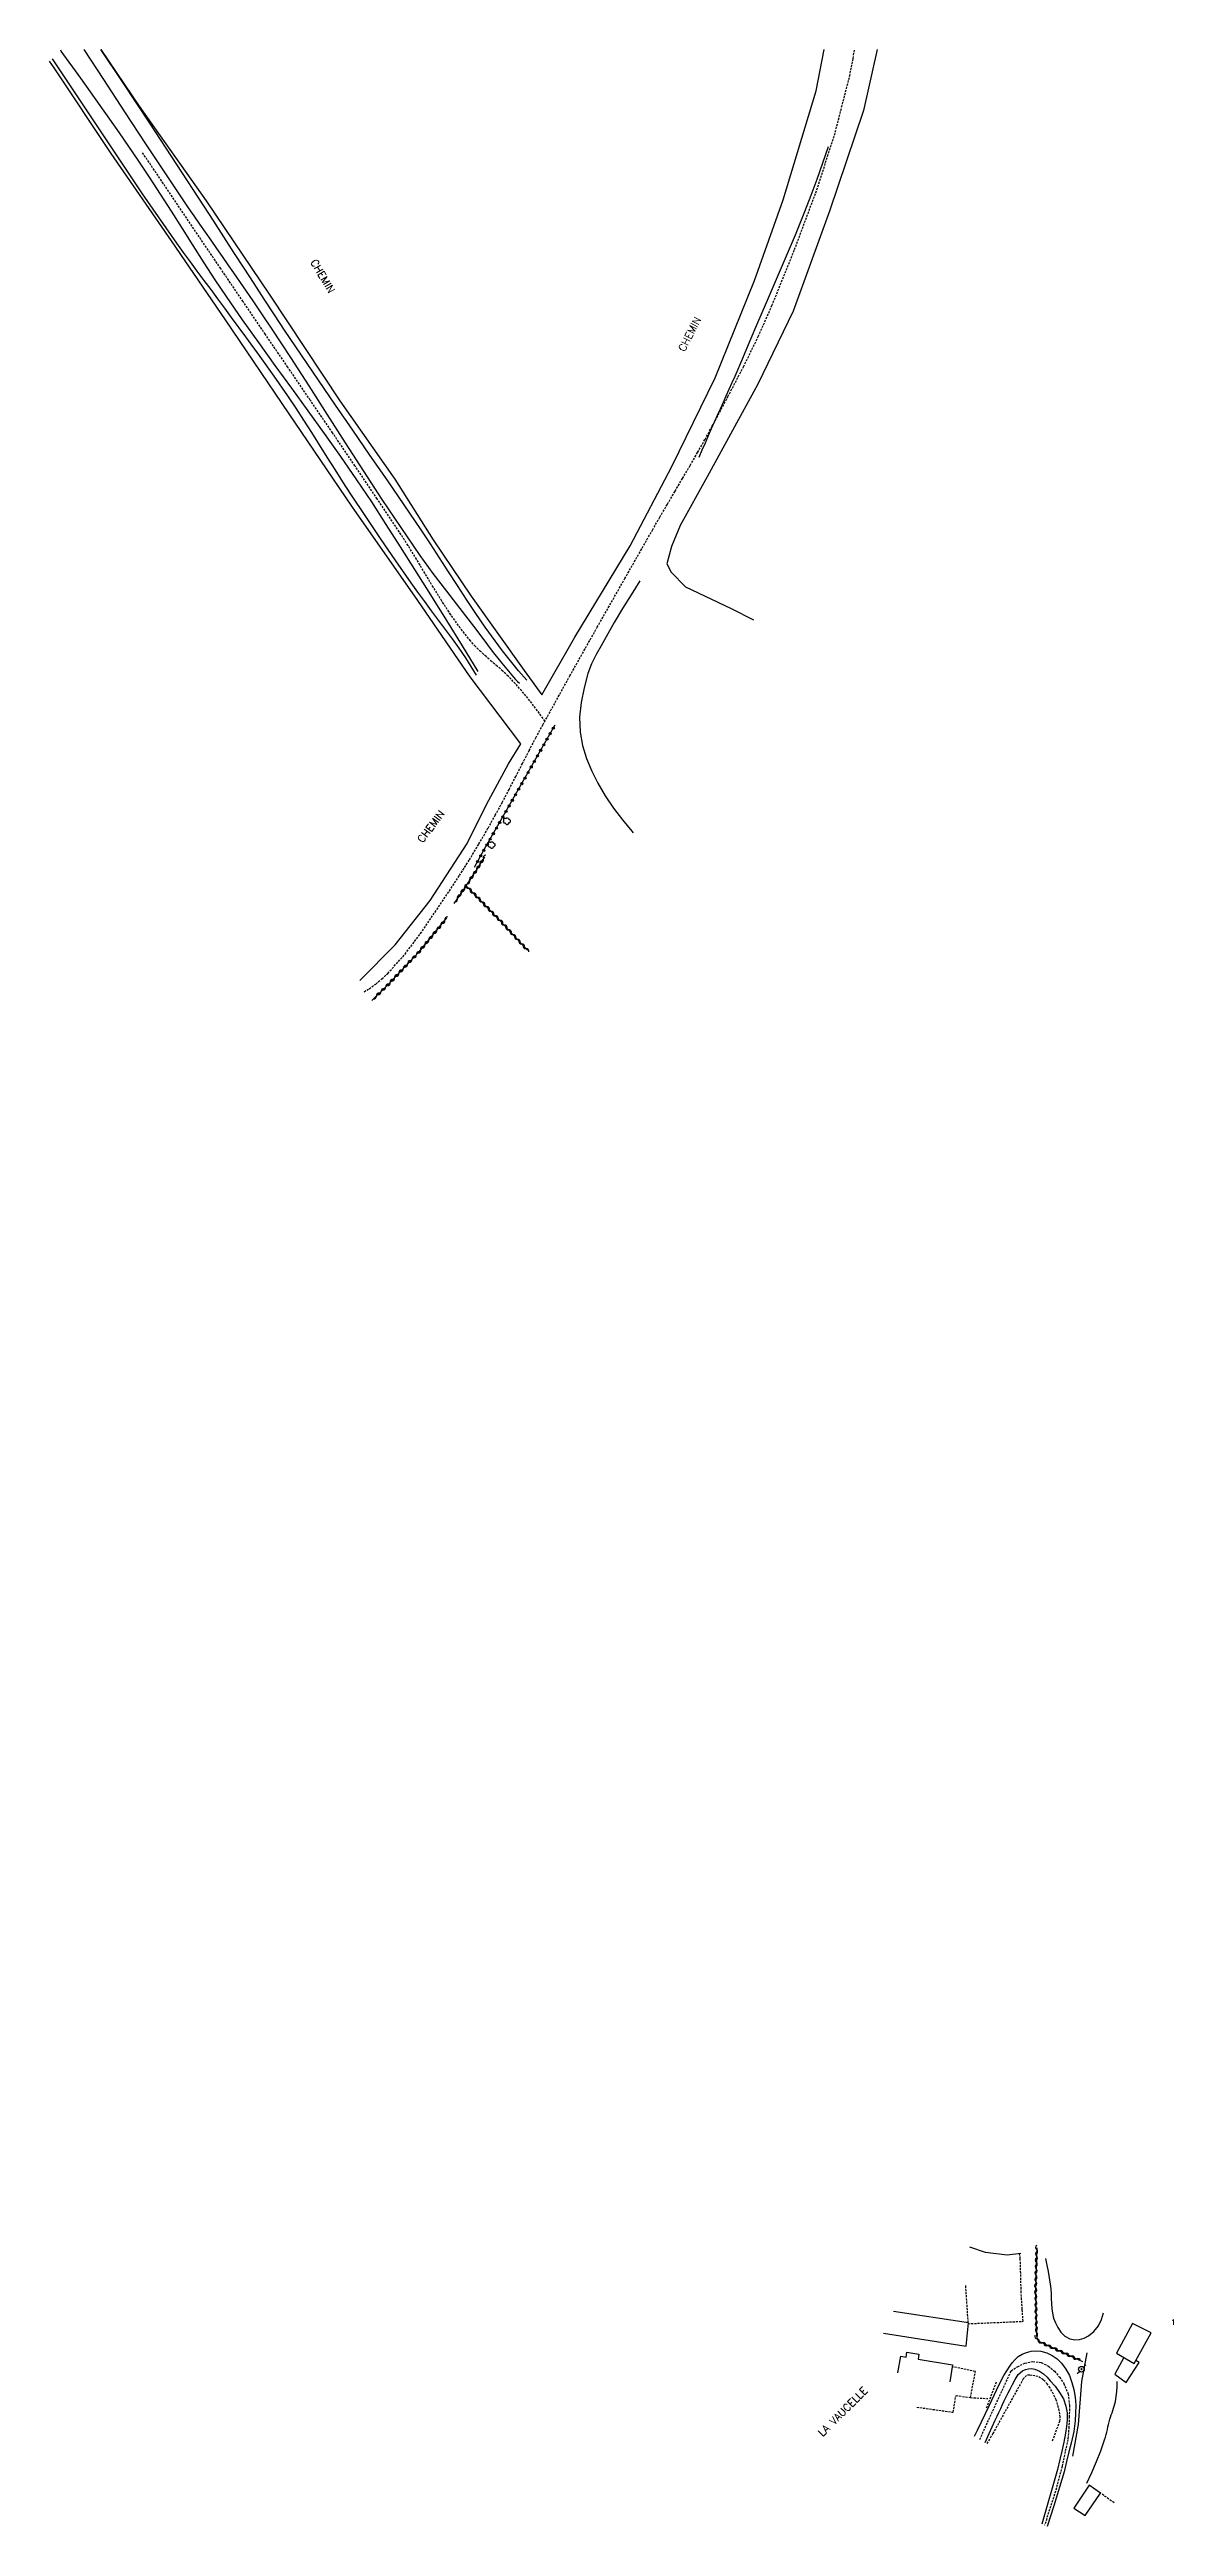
# Model space of a CAD drawing. Header units: millimetres. Extents: x 151078 to 151544, y 112000 to 113000.
# Drawn here: x 151134 to 151398, y 112419 to 113000 of the extents above; entities that cross this region are included whole.
import ezdxf
from ezdxf.enums import TextEntityAlignment as Align

# ---------------------------------------------------------------- set-up
doc = ezdxf.new("R2010")
doc.units = ezdxf.units.MM
doc.linetypes.add('DASHED', pattern=[0.75, 0.5, -0.25])
doc.layers.get('0').update_dxf_attribs({"linetype": 'CONTINUOUS'})
for name, color, linetype in [('W0001', 6, 'DASHED'), ('W0008', 7, 'CONTINUOUS'), ('W0017', 7, 'CONTINUOUS'), ('W0070', 7, 'DASHED'), ('W0101', 7, 'CONTINUOUS'), ('W0104', 1, 'CONTINUOUS'), ('W0112', 1, 'DASHED'), ('W0211', 2, 'CONTINUOUS'), ('W0214', 2, 'CONTINUOUS'), ('W0300', 7, 'CONTINUOUS'), ('W0310', 3, 'CONTINUOUS'), ('W0323', 7, 'CONTINUOUS'), ('W0330', 7, 'CONTINUOUS'), ('W0473', 7, 'CONTINUOUS'), ('W0989', 7, 'CONTINUOUS'), ('W0991', 7, 'CONTINUOUS')]:
    doc.layers.add(name, color=color, linetype=linetype)
doc.styles.get("Standard").update_dxf_attribs({"font": 'romans.shx', "width": 0.85})

msp = doc.modelspace()

# ---------------------------------------------------------------- texts
at = {"layer": 'W0989'}
for s, rotation, p in [('CHEMIN', 300.50445, (151195.51, 112950.11)), ('CHEMIN', 62.9428, (151283.39, 112928.93)), ('CHEMIN', 52.75728, (151221.92, 112813.64)), ('LA VAUCELLE', 45.06579, (151315.79, 112439.56))]:
    msp.add_text(s, height=1.75, rotation=rotation, dxfattribs=at).set_placement(p)
at = {"layer": 'W0991'}
msp.add_text('1', height=1.25, dxfattribs=at).set_placement((151398.11, 112466.51), align=Align.MIDDLE_CENTER)

# ---------------------------------------------------------------- blocks, each defined once
blk = doc.blocks.new('T473')
for p, q in [((-0.166667, 0.166667), (0.166667, -0.166667)), ((-0.166667, -0.166667), (0.166667, 0.166667)), ((0.500001, 0.500001), (1.000002, 1.000002)), ((-1.000002, -1.000002), (-0.500001, -0.500001))]:
    blk.add_line(p, q)
blk.add_ellipse((0, 0), major_axis=(0.471405, 0.471405), ratio=1, start_param=5.4977871438, end_param=11.780972451)
blk = doc.blocks.new('t310o')
at = {"color": 0, "linetype": 'Continuous'}
for centre, start, end in [((-0.5, 0.38), 216.8699, 323.1304), ((0.5, -0.37), 36.8699, 143.1303)]:
    blk.add_arc(centre, 0.625, start, end, dxfattribs=at)
blk = doc.blocks.new('T300')
for p, q in [((-0.8, 0.51), (-0.86, 0.34)), ((-0.86, 0.34), (-0.86, 0.17)), ((-0.86, 0.17), (-0.74, 0.06)), ((-0.69, 0.63), (-0.8, 0.51)), ((-0.8, -0.06), (-0.74, 0.06)), ((-0.74, 0.06), (-0.69, 0.11)), ((-0.57, 0.69), (-0.69, 0.63)), ((-0.46, 0.69), (-0.57, 0.69)), ((-0.29, 0.63), (-0.46, 0.69)), ((-0.29, 0.63), (-0.17, 0.74)), ((-0.23, 0.57), (-0.29, 0.63)), ((-0.17, 0.74), (-0.06, 0.8)), ((-0.06, 0.8), (0.06, 0.8)), ((0.06, 0.8), (0.23, 0.74)), ((0.23, 0.74), (0.34, 0.63)), ((0.34, 0.63), (0.4, 0.51)), ((0.46, 0.46), (0.34, 0.46)), ((0.4, 0.51), (0.4, 0.46)), ((0.57, 0.4), (0.46, 0.46)), ((0.57, 0.4), (0.69, 0.29)), ((0.69, 0.29), (0.74, 0.17)), ((0.74, 0.06), (0.69, -0.17)), ((0.74, 0.17), (0.74, 0.06)), ((-0.8, -0.17), (-0.8, -0.06)), ((-0.8, -0.23), (-0.8, -0.17)), ((-0.74, -0.34), (-0.8, -0.23)), ((-0.69, -0.4), (-0.74, -0.34)), ((-0.51, -0.46), (-0.69, -0.4)), ((-0.4, -0.46), (-0.51, -0.46)), ((-0.4, -0.46), (-0.34, -0.46)), ((-0.34, -0.46), (-0.34, -0.4)), ((-0.34, -0.51), (-0.34, -0.46)), ((-0.29, -0.63), (-0.34, -0.51)), ((-0.17, -0.74), (-0.29, -0.63)), ((-0.06, -0.8), (-0.17, -0.74)), ((0.06, -0.8), (-0.06, -0.8)), ((0.17, -0.74), (0.06, -0.8)), ((0.23, -0.69), (0.17, -0.74)), ((0.29, -0.46), (0.23, -0.46)), ((0.29, -0.63), (0.23, -0.69)), ((0.46, -0.4), (0.29, -0.46)), ((0.34, -0.51), (0.29, -0.63)), ((0.34, -0.51), (0.34, -0.46)), ((0.57, -0.34), (0.46, -0.4)), ((0.63, -0.29), (0.57, -0.34)), ((0.69, -0.17), (0.63, -0.29))]:
    blk.add_line(p, q)
blk = doc.blocks.new('t323o')
at = {"color": 0, "linetype": 'Continuous'}
for radius in [0.25, 0.15]:
    blk.add_circle((0, 0), radius, dxfattribs=at)

# ---------------------------------------------------------------- linework, layer by layer
at = {"layer": 'W0001'}
msp.add_lwpolyline([(151352.71, 112439.02), (151354.5, 112443.04), (151360.06, 112455.14), (151361.56, 112456.09), (151363.24, 112456.91), (151365.16, 112457.32), (151367.12, 112457.05), (151368.8, 112456.22), (151370.23, 112455.04), (151371.41, 112453.65), (151372.41, 112452.17), (151373.43, 112449.68), (151373.75, 112447.01), (151373.7, 112444.4), (151373.62, 112441.91), (151373.38, 112439.01), (151372.74, 112436.17), (151372.02, 112432.7), (151370.46, 112426.85), (151367.9, 112418.88)], dxfattribs=at)
at = {"layer": 'W0008'}
for points in [[(151351.45, 112439.78), (151352.17, 112441.21), (151353.1, 112443.17), (151354.05, 112445.13), (151355.01, 112447.09), (151356.1, 112449.39), (151357.16, 112451.73), (151358.32, 112454.03), (151359.72, 112456.2), (151360.33, 112457), (151360.99, 112457.77), (151361.74, 112458.47), (151362.61, 112459.02), (151363.67, 112459.46), (151364.77, 112459.74), (151365.92, 112459.83), (151367.06, 112459.72), (151368.43, 112459.33), (151369.71, 112458.71), (151370.86, 112457.9), (151371.88, 112456.93), (151372.93, 112455.53), (151373.72, 112453.99), (151374.3, 112452.38), (151374.75, 112450.74), (151375.09, 112448.9), (151375.22, 112447.05), (151375.2, 112445.19), (151375.08, 112443.35), (151374.74, 112440.89), (151374.21, 112438.46), (151373.56, 112436.07), (151373.07, 112433.83), (151372.48, 112431.45), (151370.08, 112423.46), (151368.55, 112418.59)], [(151353.96, 112438.27), (151354.93, 112440.38), (151356.3, 112443.53), (151356.76, 112444.44), (151357.19, 112445.35), (151357.61, 112446.27), (151358.03, 112447.19), (151358.45, 112448.11), (151358.88, 112449.02), (151359.34, 112449.93), (151359.83, 112450.81), (151360.4, 112451.93), (151360.97, 112453.11), (151361.71, 112454.24), (151362.73, 112455.13), (151363.4, 112455.46), (151364.12, 112455.62), (151364.86, 112455.64), (151365.59, 112455.52), (151366.68, 112455.08), (151367.64, 112454.42), (151368.48, 112453.63), (151369.25, 112452.81), (151370.39, 112451.49), (151371.43, 112450.07), (151372.31, 112448.53), (151372.93, 112446.86), (151373.2, 112445.26), (151373.19, 112443.65), (151373.03, 112442.06), (151372.81, 112440.51), (151372.44, 112438.37), (151371.92, 112436.27), (151371.48, 112434.32), (151370.92, 112431.96), (151367.26, 112419.16)]]:
    msp.add_lwpolyline(points, dxfattribs=at)
at = {"layer": 'W0017'}
msp.add_lwpolyline([(151362.3, 112482.7), (151359.12, 112482.29), (151354.03, 112482.86), (151350.38, 112484.14)], dxfattribs=at)
at = {"layer": 'W0070'}
for points in [[(151208.17, 112778.83), (151209.36, 112779.55), (151210.9, 112780.65), (151212.37, 112781.85), (151213.74, 112783.15), (151217.78, 112787.67), (151221.42, 112792.51), (151224.82, 112797.51), (151228.18, 112802.5), (151230.57, 112806.12), (151232.88, 112809.8), (151235.11, 112813.52), (151237.29, 112817.27), (151238.97, 112820.26), (151240.6, 112823.28), (151242.2, 112826.31), (151243.77, 112829.35), (151245.34, 112832.4), (151246.92, 112835.44), (151248.51, 112838.47), (151250.14, 112841.49), (151256.47, 112852.97), (151262.9, 112864.4), (151269.37, 112875.81), (151275.85, 112887.2), (151277.6, 112890.25), (151279.38, 112893.29), (151281.16, 112896.32), (151282.94, 112899.34), (151284.72, 112902.38), (151286.47, 112905.43), (151288.2, 112908.49), (151289.88, 112911.58), (151293.59, 112918.55), (151297.24, 112925.56), (151300.71, 112932.67), (151303.91, 112939.9), (151309.22, 112953.06), (151314.2, 112966.37), (151318.59, 112979.9), (151322.14, 112993.69), (151322.96, 112997.9), (151323.27, 113000)], [(151250.62, 112842.35), (151248.88, 112844.77), (151247.07, 112847.14), (151245.17, 112849.44), (151243.19, 112851.67), (151241.98, 112852.91), (151240.72, 112854.1), (151239.42, 112855.24), (151238.11, 112856.37), (151236.8, 112857.51), (151235.52, 112858.68), (151234.29, 112859.9), (151233.13, 112861.2), (151230.75, 112864.21), (151228.53, 112867.33), (151226.43, 112870.53), (151224.41, 112873.79), (151222.45, 112877.06), (151220.49, 112880.34), (151218.49, 112883.59), (151216.42, 112886.79), (151211.23, 112894.55), (151206.02, 112902.29), (151200.78, 112910.01), (151195.52, 112917.72), (151190.26, 112925.43), (151185, 112933.14), (151179.75, 112940.85), (151174.51, 112948.57), (151169.88, 112955.43), (151165.25, 112962.29), (151160.63, 112969.15), (151156.01, 112976.01)]]:
    msp.add_lwpolyline(points, dxfattribs=at)
at = {"layer": 'W0101'}
msp.add_lwpolyline([(151333.46, 112454.64), (151334.14, 112458.56), (151335.41, 112458.34), (151335.6, 112459.53), (151338.41, 112459.02), (151338.23, 112457.82), (151346.32, 112456.49), (151345.69, 112452.57)], dxfattribs=at)
at = {"layer": 'W0104'}
for points in [[(151350.08, 112466.35), (151332.45, 112469.08)], [(151330.1, 112464), (151349.47, 112460.93), (151350.08, 112466.35)], [(151392.93, 112464.02), (151388.55, 112466.24), (151384.77, 112459.25), (151388.93, 112456.88), (151392.93, 112464.02)], [(151386.54, 112458.24), (151384.43, 112454.32), (151387.04, 112452.41), (151390.08, 112457.08), (151389.29, 112457.53)]]:
    msp.add_lwpolyline(points, dxfattribs=at)
msp.add_lwpolyline([(151377.46, 112421.18), (151381.07, 112426.41), (151378.41, 112428.32), (151374.76, 112422.87)], close=True, dxfattribs=at)
at = {"layer": 'W0112'}
for points in [[(151349.32, 112475.13), (151349.92, 112466.18), (151362.86, 112466.74), (151362.65, 112469.57), (151362.42, 112473.49), (151362.2, 112481.44), (151362.03, 112482.78)], [(151337.91, 112446.6), (151346.44, 112445.4), (151347.12, 112449.35), (151350.5, 112448.84), (151351.67, 112454.93), (151346.25, 112456.08)], [(151354.31, 112446.43), (151356.65, 112452.61)], [(151369.79, 112438.69), (151370.8, 112441.51), (151371.48, 112443.27), (151371.59, 112444.27), (151371.2, 112446.47), (151370.63, 112448.3), (151369.21, 112451.15), (151368.52, 112452.03), (151367.61, 112453.03), (151366.36, 112453.78), (151364.41, 112454.12), (151363.7, 112454.06), (151362.91, 112453.24), (151360.34, 112448.67), (151355.77, 112440.4), (151354.34, 112438.04)], [(151350.5, 112448.84), (151354.61, 112448.61)], [(151384.23, 112424.12), (151381.07, 112426.41)]]:
    msp.add_lwpolyline(points, dxfattribs=at)
at = {"layer": 'W0211'}
for points in [[(151134.92, 112997.82), (151140.39, 112989.64), (151148.22, 112977.88), (151156.11, 112966.15), (151164.16, 112954.53), (151165.73, 112952.33), (151167.32, 112950.15), (151168.93, 112947.97), (151170.55, 112945.81), (151172.17, 112943.64), (151173.79, 112941.48), (151175.4, 112939.31), (151177, 112937.13), (151180.34, 112932.54), (151183.68, 112927.96), (151186.98, 112923.35), (151190.21, 112918.68), (151192.11, 112915.84), (151193.98, 112912.97), (151195.81, 112910.09), (151197.63, 112907.2), (151199.45, 112904.3), (151201.27, 112901.41), (151203.11, 112898.53), (151204.98, 112895.66), (151208.47, 112890.42), (151211.98, 112885.19), (151215.54, 112879.99), (151219.14, 112874.82), (151220.72, 112872.61), (151222.33, 112870.41), (151223.95, 112868.23), (151225.58, 112866.05), (151227.21, 112863.87), (151228.82, 112861.67), (151230.4, 112859.45), (151231.95, 112857.21), (151232.61, 112856.21), (151233.25, 112855.2), (151233.88, 112854.17), (151234.49, 112853.14)], [(151246.37, 112851.94), (151244.43, 112854.2), (151242.53, 112856.5), (151240.69, 112858.85), (151238.9, 112861.23), (151236.62, 112864.41), (151234.4, 112867.63), (151232.23, 112870.88), (151230.09, 112874.16), (151227.97, 112877.44), (151225.85, 112880.72), (151223.72, 112883.99), (151221.55, 112887.24), (151217.56, 112893.12), (151213.56, 112898.97), (151209.53, 112904.82), (151205.5, 112910.66), (151201.48, 112916.51), (151197.47, 112922.36), (151193.48, 112928.24), (151189.52, 112934.13), (151187.12, 112937.76), (151184.73, 112941.4), (151182.36, 112945.06), (151179.99, 112948.71), (151177.63, 112952.37), (151175.27, 112956.03), (151172.9, 112959.69), (151170.52, 112963.34), (151164.18, 112973.04), (151157.84, 112982.75), (151151.47, 112992.43), (151146.39, 113000)], [(151377.81, 112459.35), (151376.59, 112452.6), (151375.82, 112442.55), (151374.43, 112435.07)]]:
    msp.add_lwpolyline(points, dxfattribs=at)
at = {"layer": 'W0214'}
for points in [[(151234.98, 112853.99), (151231.3, 112860.01), (151227.59, 112866.01), (151223.85, 112872), (151220.09, 112877.97), (151216.73, 112883.26), (151213.36, 112888.55), (151209.95, 112893.81), (151206.47, 112899.02), (151202.72, 112904.45), (151198.91, 112909.84), (151195.06, 112915.19), (151191.17, 112920.52), (151187.29, 112925.85), (151183.43, 112931.2), (151179.62, 112936.59), (151175.88, 112942.02), (151173.23, 112945.98), (151170.63, 112949.97), (151168.06, 112953.99), (151165.52, 112958.02), (151162.97, 112962.04), (151160.4, 112966.06), (151157.8, 112970.05), (151155.15, 112974.01), (151150.72, 112980.48), (151146.22, 112986.9), (151141.67, 112993.29), (151137.09, 112999.65), (151136.97, 112999.82)], [(151142.37, 113000), (151146.99, 112992.93), (151151.92, 112985.39), (151156.88, 112977.86), (151161.86, 112970.36), (151166.89, 112962.88), (151168.2, 112960.96), (151169.52, 112959.04), (151170.85, 112957.13), (151172.18, 112955.22), (151173.52, 112953.31), (151174.85, 112951.41), (151176.18, 112949.5), (151177.51, 112947.58), (151179.77, 112944.29), (151182.03, 112940.99), (151184.27, 112937.69), (151186.5, 112934.37), (151190.88, 112927.75), (151195.19, 112921.09), (151199.46, 112914.4), (151203.73, 112907.71), (151208.02, 112901.03), (151212.36, 112894.38), (151216.77, 112887.79), (151221.29, 112881.26), (151224.34, 112877.04), (151227.49, 112872.88), (151230.67, 112868.76), (151233.86, 112864.64), (151236.05, 112861.73), (151238.23, 112858.81), (151240.47, 112855.93), (151242.81, 112853.13), (151243.25, 112852.64), (151243.71, 112852.16), (151244.19, 112851.69), (151244.68, 112851.24)], [(151377.8, 112428.79), (151378.98, 112431.27), (151380.08, 112433.8), (151381.08, 112436.36), (151382, 112438.95), (151382.18, 112439.54), (151382.35, 112440.14), (151382.5, 112440.74), (151382.65, 112441.34), (151382.79, 112441.94), (151382.93, 112442.54), (151383.08, 112443.14), (151383.24, 112443.74), (151383.4, 112444.26), (151383.57, 112444.78), (151383.75, 112445.3), (151383.93, 112445.82), (151384.11, 112446.34), (151384.27, 112446.86), (151384.42, 112447.39), (151384.54, 112447.93), (151384.73, 112449.08), (151384.87, 112450.25), (151384.94, 112451.42), (151384.95, 112452.59)]]:
    msp.add_lwpolyline(points, dxfattribs=at)
at = {"layer": 'W0300'}
for points in [[(151317.12, 112977.19), (151315.81, 112973.34), (151314.44, 112969.51), (151313.03, 112965.7), (151311.56, 112961.91), (151309.33, 112956.4), (151307, 112950.93), (151304.63, 112945.47), (151302.29, 112940.01), (151300.52, 112935.82), (151298.75, 112931.64), (151296.97, 112927.46), (151295.17, 112923.29), (151294.49, 112921.75), (151293.8, 112920.21), (151293.12, 112918.67), (151292.42, 112917.13), (151291.73, 112915.6), (151291.04, 112914.06), (151290.36, 112912.52), (151289.67, 112910.98), (151288.93, 112909.3), (151288.2, 112907.61), (151287.47, 112905.93), (151286.74, 112904.24)], [(151272.92, 112875.25), (151270.84, 112872.04), (151268.82, 112868.79), (151266.87, 112865.5), (151264.99, 112862.17), (151263.81, 112860.07), (151262.64, 112857.97), (151261.56, 112855.79), (151260.72, 112853.52), (151259.8, 112850.17), (151259.11, 112846.75), (151258.76, 112843.26), (151258.87, 112839.74), (151259.41, 112836.6), (151260.36, 112833.55), (151261.59, 112830.64), (151263.01, 112827.82), (151264.76, 112824.82), (151266.7, 112821.96), (151268.8, 112819.2), (151270.99, 112816.53), (151271.35, 112816.1)], [(151368.16, 112481.46), (151368.45, 112479.96), (151368.72, 112478.46), (151368.98, 112476.96), (151369.23, 112475.45), (151369.36, 112474.33), (151369.43, 112473.19), (151369.47, 112472.06), (151369.51, 112470.93), (151369.59, 112469.78), (151369.75, 112468.63), (151370.03, 112467.5), (151370.44, 112466.41), (151371, 112465.29), (151371.7, 112464.2), (151372.64, 112463.25), (151373.83, 112462.6), (151374.97, 112462.38), (151376.12, 112462.47), (151377.2, 112462.82), (151378.19, 112463.35), (151379.48, 112464.39), (151380.53, 112465.67), (151381.3, 112467.14), (151381.76, 112468.73)]]:
    msp.add_lwpolyline(points, dxfattribs=at)
at = {"layer": 'W0310'}
for points in [[(151232.13, 112803.73), (151234.53, 112807.35), (151236.49, 112810.52)], [(151246.54, 112788.56), (151239.96, 112795.66), (151232.13, 112803.73), (151229.21, 112799.51)], [(151210, 112776.79), (151213.76, 112780.43), (151221.08, 112788.21), (151227.59, 112796.15)], [(151366.05, 112484.01), (151365.81, 112474.56), (151365.93, 112466.76), (151366.02, 112463.41), (151366.13, 112462.61), (151366.41, 112462.14), (151368.64, 112461.05), (151376.8, 112457.29)]]:
    msp.add_lwpolyline(points, dxfattribs=at)
at = {"layer": 'W0323'}
msp.add_lwpolyline([(151234.09, 112808.1), (151236.78, 112812.92), (151242.08, 112822.21), (151249.61, 112835.47), (151253.02, 112841.46)], dxfattribs=at)
at = {"layer": 'W0330'}
for points in [[(151244.93, 112837.06), (151233.07, 112852.76), (151220.76, 112870.7), (151205.28, 112892.82), (151190.61, 112914.45), (151175.61, 112936.54), (151162.98, 112955.13), (151148.82, 112975.56), (151135.4, 112995.67), (151134.33, 112997.24)], [(151146.36, 113000), (151155.34, 112986.73), (151171.08, 112964.49), (151186.06, 112942.35), (151202.47, 112917.52), (151215.38, 112899.17), (151224.35, 112884.94), (151233.31, 112871.7), (151245.75, 112854.28), (151249.86, 112848.52)], [(151249.86, 112848.52), (151257.63, 112862.04), (151270.63, 112883.53), (151280.44, 112902.1), (151290.56, 112922.93), (151299.82, 112945.79), (151306.51, 112964.71), (151314.25, 112990.33), (151316.14, 113000)], [(151328.64, 113000), (151325.37, 112985.66), (151317.4, 112962.06), (151308.89, 112938.62), (151300.62, 112921.45), (151288.73, 112899.71), (151282.38, 112888.26), (151280.35, 112883.38), (151279.21, 112879.27), (151280.22, 112877.34), (151283.6, 112873.87), (151294.36, 112868.76), (151299.6, 112866.15)], [(151207.13, 112781.5), (151215.47, 112789.83), (151223.68, 112800.26), (151232.33, 112813.67), (151236.9, 112822.82), (151242.07, 112832.31), (151244.93, 112837.06)]]:
    msp.add_lwpolyline(points, dxfattribs=at)

# ---------------------------------------------------------------- block references
at = {"layer": 'W0300'}
for p in [(151241.73, 112818.84), (151238.13, 112813.26)]:
    msp.add_blockref('T300', p, dxfattribs=at)
at = {"layer": 'W0310'}
for p, rotation in [((151232.96, 112804.98), 56.45640311920192), ((151233.79, 112806.23), 56.45640311920192), ((151234.61, 112807.49), 58.27473377453195), ((151235.4, 112808.76), 58.27473377453195), ((151236.19, 112810.04), 58.27473377453195), ((151230.06, 112800.74), 235.3133154941913), ((151230.91, 112801.98), 235.3133154941913), ((151231.77, 112803.21), 235.3133154941913), ((151232.73, 112803.11), 134.1607065858189), ((151233.78, 112802.04), 134.1607065858189), ((151234.82, 112800.96), 134.1607065858189), ((151235.87, 112799.88), 134.1607065858189), ((151236.91, 112798.81), 134.1607065858189), ((151225.25, 112793.3), 50.66429003981717), ((151226.2, 112794.46), 50.66429003981717), ((151227.15, 112795.62), 50.66429003981717), ((151237.96, 112797.73), 134.1607065858189), ((151239, 112796.65), 134.1607065858189), ((151240.04, 112795.58), 132.7863073221305), ((151241.06, 112794.48), 132.7863073221305), ((151242.08, 112793.37), 132.7863073221305), ((151220.45, 112787.54), 46.73748390066848), ((151221.45, 112788.66), 50.66429003981717), ((151222.4, 112789.82), 50.66429003981717), ((151223.35, 112790.98), 50.66429003981717), ((151224.3, 112792.14), 50.66429003981717), ((151243.1, 112792.27), 132.7863073221305), ((151244.12, 112791.17), 132.7863073221305), ((151245.14, 112790.07), 132.7863073221305), ((151246.16, 112788.97), 132.7863073221305), ((151215.31, 112782.08), 46.73748390066848), ((151216.34, 112783.17), 46.73748390066848), ((151217.37, 112784.26), 46.73748390066848), ((151218.39, 112785.36), 46.73748390066848), ((151219.42, 112786.45), 46.73748390066848), ((151211.07, 112777.83), 44.07770433294276), ((151212.15, 112778.87), 44.07770433294276), ((151213.23, 112779.92), 44.07770433294276), ((151214.28, 112780.99), 46.73748390066848), ((151365.92, 112479.09), 268.5262251270136), ((151365.96, 112480.59), 268.5262251270136), ((151366, 112482.09), 268.5262251270136), ((151366.04, 112483.59), 268.5262251270136), ((151365.81, 112474.59), 268.5262251270136), ((151365.83, 112473.09), 270.924873949032), ((151365.85, 112476.09), 268.5262251270136), ((151365.88, 112477.59), 268.5262251270136), ((151365.85, 112471.59), 270.924873949032), ((151365.88, 112470.09), 270.924873949032), ((151365.9, 112468.59), 270.924873949032), ((151366.14, 112462.6), 301.16138935584), ((151365.93, 112467.09), 270.924873949032), ((151365.96, 112465.59), 271.5592667352046), ((151366.01, 112464.09), 271.5592667352046), ((151367.28, 112461.72), 333.8180193424396), ((151368.62, 112461.06), 333.8180193424396), ((151369.99, 112460.43), 335.2511261720395), ((151371.35, 112459.8), 335.2511261720395), ((151372.71, 112459.17), 335.2511261720395), ((151374.07, 112458.54), 335.2511261720395), ((151375.44, 112457.91), 335.2511261720395)]:
    msp.add_blockref('t310o', p, dxfattribs=dict(at, rotation=rotation))
at = {"layer": 'W0323'}
for p, rotation in [((151252.6, 112840.71), 60.36859597172068), ((151248.89, 112834.19), 60.41730383567739), ((151249.63, 112835.5), 60.36859597172068), ((151250.37, 112836.8), 60.36859597172068), ((151251.11, 112838.11), 60.36859597172068), ((151251.85, 112839.41), 60.36859597172068), ((151245.93, 112828.98), 60.41730383567739), ((151246.67, 112830.28), 60.41730383567739), ((151247.41, 112831.58), 60.41730383567739), ((151248.15, 112832.89), 60.41730383567739), ((151242.22, 112822.45), 60.41730383567739), ((151242.96, 112823.76), 60.41730383567739), ((151243.7, 112825.06), 60.41730383567739), ((151244.45, 112826.37), 60.41730383567739), ((151245.19, 112827.67), 60.41730383567739), ((151239.25, 112817.24), 60.28036967125958), ((151239.99, 112818.54), 60.28036967125958), ((151240.74, 112819.85), 60.28036967125958), ((151241.48, 112821.15), 60.28036967125958), ((151236.28, 112812.03), 60.83554712732078), ((151237.02, 112813.33), 60.28036967125958), ((151237.76, 112814.64), 60.28036967125958), ((151238.51, 112815.94), 60.28036967125958), ((151234.82, 112809.41), 60.83554712732078), ((151235.55, 112810.72), 60.83554712732078)]:
    msp.add_blockref('t323o', p, dxfattribs=dict(at, rotation=rotation))
at = {"layer": 'W0473'}
msp.add_blockref('T473', (151376.57, 112455.5), dxfattribs=at)

msp.set_redraw_order([(e.dxf.handle, doc.entitydb.next_handle()) for e in msp.query("TEXT MTEXT ATTDEF DIMENSION ARC_DIMENSION")])  # texts and dimensions are drawn at this point

doc.saveas('drawing.dxf')
